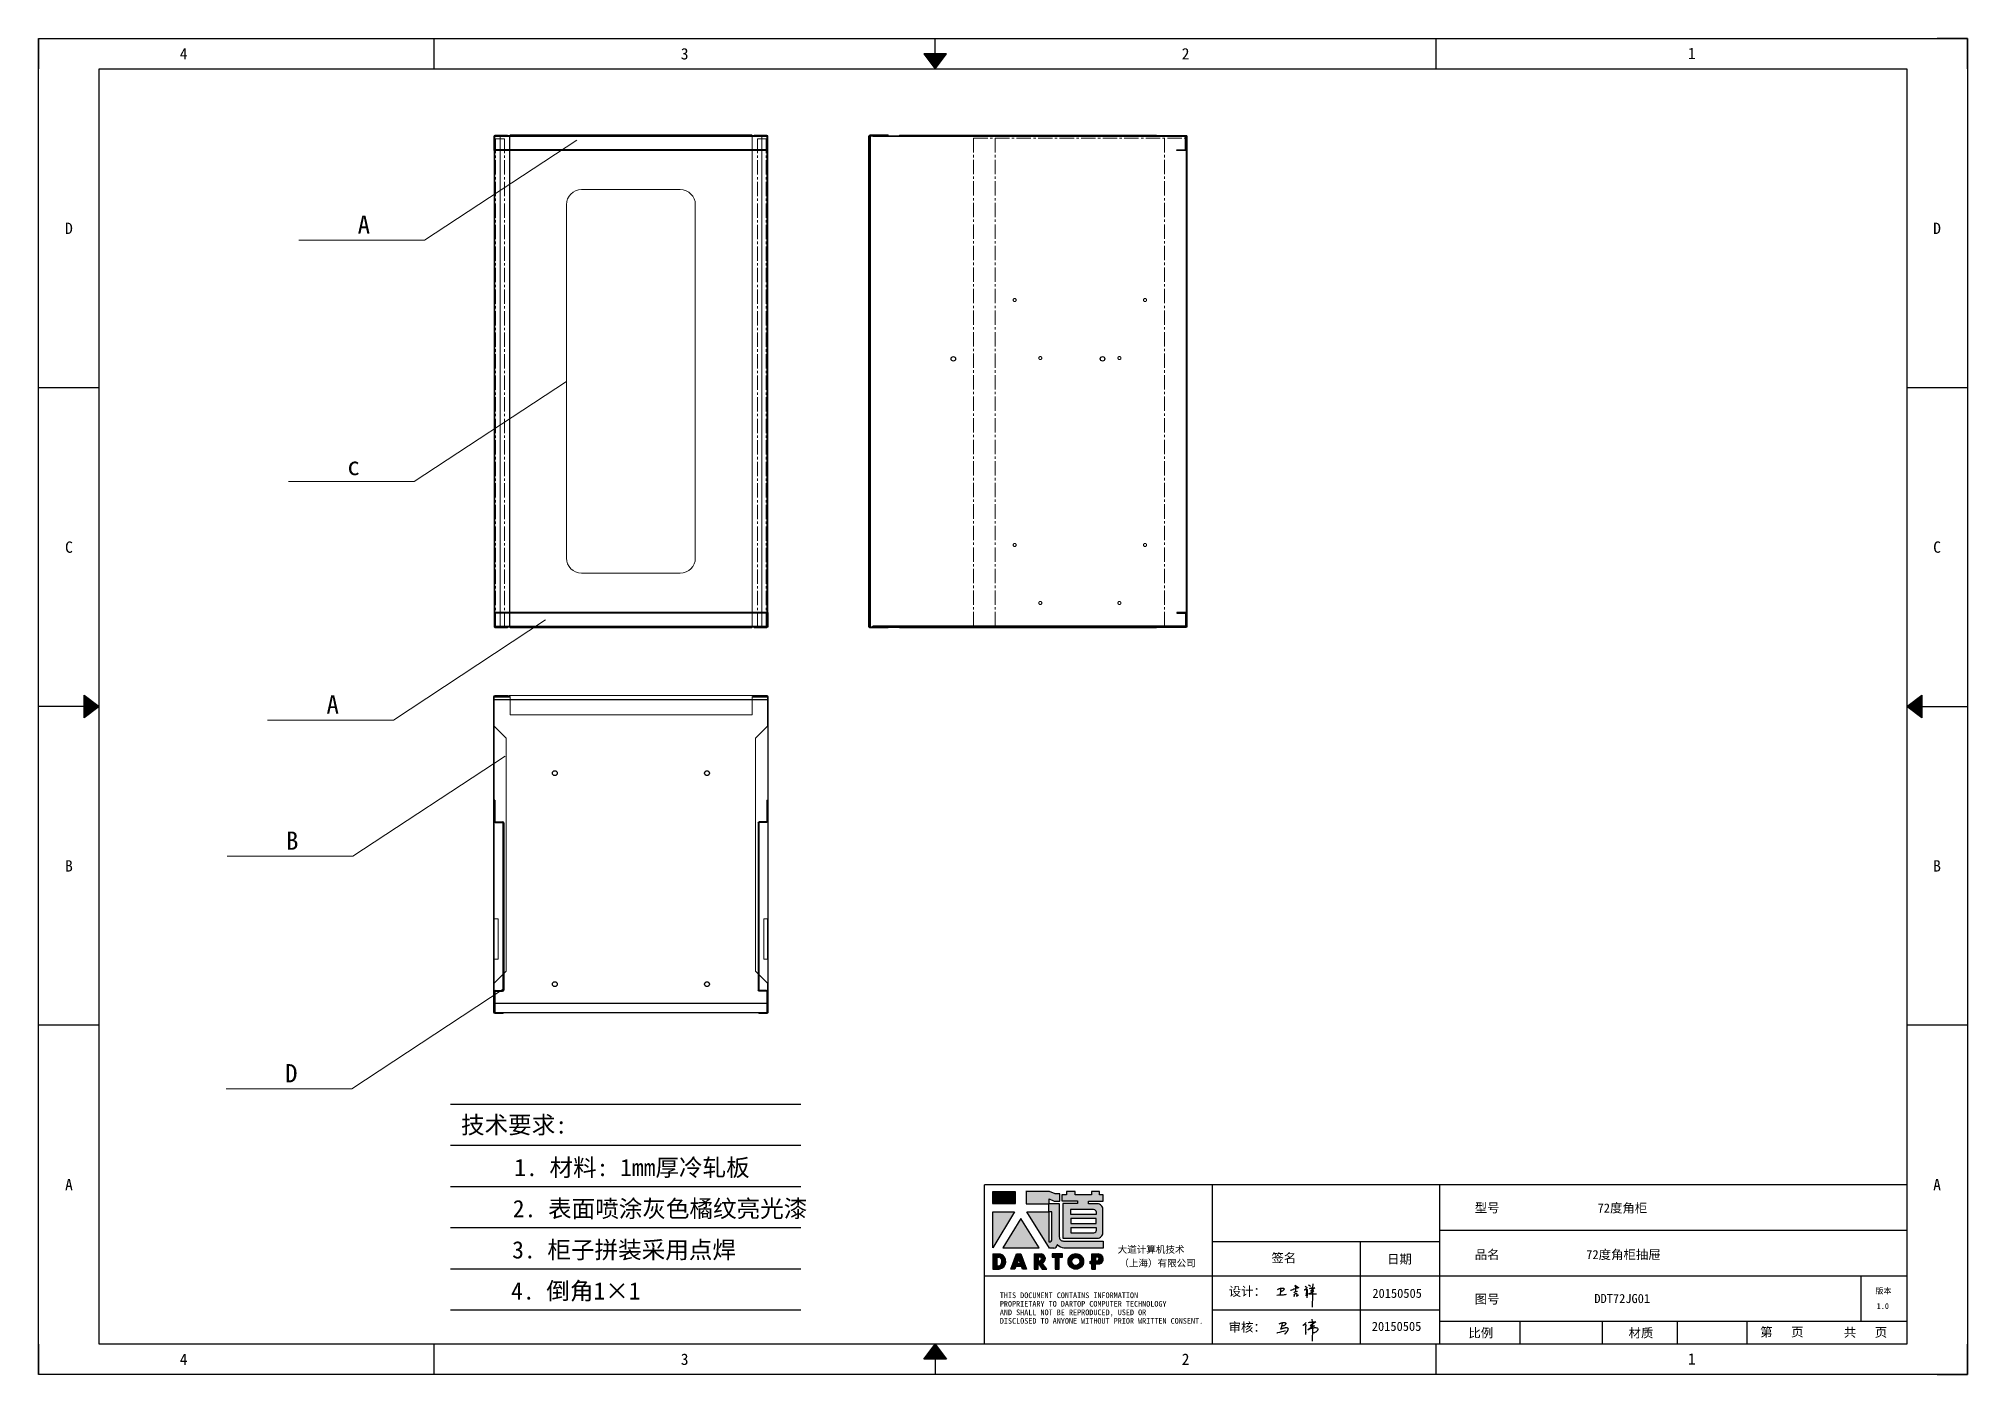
# Model space of a CAD drawing. Header units: millimetres. Extents: x -43476 to -13830, y -16942 to 55335.
# Drawn here: x -42795 to -40236, y 33126 to 34898 of the extents above; entities that cross this region are included whole.
import ezdxf
from ezdxf.enums import TextEntityAlignment as Align

# ---------------------------------------------------------------- set-up
doc = ezdxf.new("R2010")
doc.units = ezdxf.units.MM
doc.linetypes.add('CENTER2', pattern=[28.575, 19.05, -3.175, 3.175, -3.175])
doc.linetypes.add('DOT', pattern=[0.25, 0, -0.25])
for name, color, linetype in [('4', 7, 'Continuous'), ('A-FURN-P-PANEL', 42, 'Continuous'), ('print', 30, 'Continuous')]:
    doc.layers.add(name, color=color, linetype=linetype)
for name, color, linetype, lineweight in [('cen', 1, 'CENTER2', 9), ('dim', 2, 'Continuous', 9), ('WIDE-LINE', 3, 'Continuous', 20)]:
    doc.layers.add(name, color=color, linetype=linetype, lineweight=lineweight)
doc.styles.add('Dartop', font='')
doc.styles.add('HZ', font='')
doc.styles.add('hzHT', font='simhei.ttf')
doc.styles.get('Dartop').set_extended_font_data('FangSong_GB2312')
doc.styles.get('HZ').set_extended_font_data('SimSun')

msp = doc.modelspace()

# ---------------------------------------------------------------- texts
at = {"color": 0}
for s, height, style, p in [('3', 15.108, 'Dartop', (-41937.762, 34878.257)), ('2', 15.108, 'Dartop', (-41273.009, 34878.257)), ('1', 15.108, 'Dartop', (-40601.369, 34878.736)), ('4', 15.108, 'Dartop', (-42602.515, 34878.257)), ('A', 24.173, 'hzHT', (-42363.41, 34651.489)), ('D', 15.108, 'Dartop', (-42754.764, 34646.601)), ('D', 15.108, 'Dartop', (-40275.879, 34646.601)), ('c', 24.173, 'hzHT', (-42376.983, 34331.165)), ('C', 15.108, 'Dartop', (-42754.764, 34223.576)), ('C', 15.108, 'Dartop', (-40275.879, 34223.576)), ('A', 24.173, 'hzHT', (-42404.758, 34014.729)), ('B', 24.173, 'hzHT', (-42458.511, 33834.031)), ('B', 15.108, 'Dartop', (-42754.764, 33800.552)), ('B', 15.108, 'Dartop', (-40275.879, 33800.552)), ('D', 24.173, 'hzHT', (-42459.72, 33525.399)), ('A', 15.108, 'Dartop', (-42754.764, 33377.527)), ('A', 15.108, 'Dartop', (-40275.879, 33377.527)), ('型号', 12.0864, 'hzHT', (-40872.889, 33346.783)), ('72度角柜', 12.0864, 'hzHT', (-40693.346, 33346.578)), ('签名', 12.0864, 'hzHT', (-41142.594, 33280.309)), ('日期', 12.0864, 'hzHT', (-40989.232, 33278.821)), ('品名', 12.0864, 'hzHT', (-40872.889, 33284.737)), ('72度角柜抽屉', 12.0864, 'hzHT', (-40691.966, 33284.737)), ('20150505', 12.0864, 'hzHT', (-40992.334, 33233.382)), ('图号', 12.0864, 'hzHT', (-40872.889, 33225.66)), ('DDT72JG01', 12.0864, 'hzHT', (-40693.656, 33226.448)), ('版本', 7.554, 'hzHT', (-40346.966, 33236.609)), ('1.0', 7.554, 'Dartop', (-40347.874, 33216.42)), ('20150505', 12.0864, 'hzHT', (-40993.054, 33189.527)), ('比例', 12.0864, 'hzHT', (-40881.317, 33180.808)), ('材质', 12.0864, 'hzHT', (-40668.817, 33180.808)), ('第   页', 12.0864, 'hzHT', (-40481.849, 33182.062)), ('共   页', 12.0864, 'hzHT', (-40370.825, 33181.622)), ('4', 15.108, 'Dartop', (-42602.515, 33145.871)), ('3', 15.108, 'Dartop', (-41937.762, 33145.871)), ('2', 15.108, 'Dartop', (-41273.009, 33145.871)), ('1', 15.108, 'Dartop', (-40601.369, 33146.35))]:
    msp.add_text(s, height=height, dxfattribs=dict(at, style=style)).set_placement(p, align=Align.MIDDLE_CENTER)
at = {"style": 'HZ'}
for s, p in [('技术要求:', (-42164.133, 33456.806)), ('1. 材料: 1mm厚冷轧板', (-42007.655, 33400.32)), ('    2. 表面喷涂灰色橘纹亮光漆', (-42001.591, 33345.72)), ('3. 柜子拼装采用点焊', (-42018.14, 33291.12)), ('4. 倒角1×1         ', (-42011.951, 33236.52))]:
    msp.add_text(s, height=22.932, dxfattribs=at).set_placement(p, align=Align.MIDDLE_CENTER)
at = {"color": 0, "style": 'hzHT'}
for s, height, p in [('THIS DOCUMENT CONTAINS INFORMATION', 7.55401, (-41519.523, 33226.976)), ('PROPRIETARY TO DARTOP COMPUTER TECHNOLOGY', 7.55401, (-41519.523, 33215.645)), ('设计：', 12.0864, (-41215.812, 33229.952)), ('AND SHALL NOT BE REPRODUCED, USED OR', 7.55401, (-41519.523, 33204.314)), ('DISCLOSED TO ANYONE WITHOUT PRIOR WRITTEN CONSENT.', 7.55401, (-41519.523, 33192.983)), ('审核：', 12.0864, (-41215.992, 33182.358))]:
    msp.add_text(s, height=height, dxfattribs=at).set_placement(p)
at = {"layer": '4', "color": 0, "style": 'hzHT'}
for s, p in [('大道计算机技术', (-41363.285, 33286.976)), ('（上海）有限公司', (-41361.004, 33268.909))]:
    msp.add_text(s, height=9.0648, dxfattribs=at).set_placement(p)

# ---------------------------------------------------------------- blocks, each defined once
blk = doc.blocks.new('*U5')
at = {"color": 254, "linetype": 'Continuous', "extrusion": (0, 0, -1)}
for points in [[(-17, 0.333), (-16.812, 0.25), (-17, 0.5)], [(-17, 0.333), (-17.188, 0.25), (-16.812, 0.25)], [(-17, 0.333), (-17, 0.5), (-17.188, 0.25)]]:
    blk.add_solid(points, dxfattribs=at)
blk = doc.blocks.new('*U4')
at = {"color": 254, "linetype": 'Continuous', "extrusion": (0, 0, -1)}
for points in [[(-33.167, 11), (-33, 11), (-33.25, 11.188)], [(-33.167, 11), (-33.25, 11.188), (-33.25, 10.812)], [(-33.167, 11), (-33.25, 10.812), (-33, 11)]]:
    blk.add_solid(points, dxfattribs=at)
blk = doc.blocks.new('*U6')
at = {"color": 254, "linetype": 'Continuous'}
for points in [[(17, 21.667), (17.188, 21.75), (16.812, 21.75)], [(17, 21.667), (16.812, 21.75), (17, 21.5)], [(17, 21.667), (17, 21.5), (17.188, 21.75)]]:
    blk.add_solid(points, dxfattribs=at)
blk = doc.blocks.new('*U3')
at = {"color": 254, "linetype": 'Continuous', "extrusion": (0, 0, -1)}
for points in [[(-0.833, 11), (-0.75, 10.812), (-0.75, 11.188)], [(-0.833, 11), (-0.75, 11.188), (-1, 11)], [(-0.833, 11), (-1, 11), (-0.75, 10.812)]]:
    blk.add_solid(points, dxfattribs=at)
blk = doc.blocks.new('dadao')
for p, q in [((48, 19.2), (44.9, 10.4)), ((44.9, 10.4), (51.2, 10.4)), ((51.2, 10.4), (48, 19.2))]:
    blk.add_line(p, q)
for points in [[(41.8, 121.6), (41.8, 143.7), (-0.4, 143.7), (-0.4, 121.6), (41.8, 121.6)], [(104.8, 122), (104.8, 130.3), (114.1, 126.3), (124.2, 126.3), (124.2, 139.6), (115.9, 139.6), (105.1, 143.9), (61.5, 143.9)], [(61.7, 144), (61.7, 121.3), (103.9, 121.3)], [(113.4, 38.7), (105.1, 38.7), (63, 106.5), (103.9, 106.5), (103.9, 120.9), (103.9, 121.3)], [(109.7, 53.6), (109.7, 106.2), (104.3, 106.2), (104.3, 50.4), (106.6, 50.4)], [(144.6, 94.4), (144.6, 84.8), (192, 84.8), (192, 94.1), (144.9, 94.1)], [(120.2, 45), (119.5, 45), (119.5, 44.6)], [(0, 28), (0, 0), (11.8, 0)], [(0.1, 28), (14, 28)], [(7.1, 21.8), (7.1, 6.1), (12, 6.1)], [(7.1, 21.8), (11.4, 21.8)], [(76.8, 28.2), (76.8, 0), (84.1, 0), (84.1, 11.1), (91.6, -0.1), (100.3, -0.1), (91.7, 11.1)], [(76.8, 28.2), (90.6, 28.2)], [(84, 22.7), (84, 15.3), (87.2, 15.3)], [(84, 22.7), (87.3, 22.7)], [(183.7, 0), (183.7, 9.6), (180.6, 9.6), (180.6, 14.9), (183.8, 14.9), (183.8, 28.1), (196.1, 28.1), (196.5, 28.1)], [(183.7, 0), (190.9, 0), (190.9, 9.6), (198.8, 9.6)], [(194.9, 22.3), (190.8, 22.3), (190.8, 15), (194.4, 15)]]:
    blk.add_lwpolyline(points)
blk.add_lwpolyline([(137.1, 144.2), (137.1, 137.9), (128.3, 137.9), (128.3, 126.5), (157.3, 126.5), (157.3, 121.5), (130.3, 121.5), (130.3, 57.5), (194.4, 57.5, 0.414214), (204.4, 67.5), (204.4, 111.3, 0.414214), (194.4, 121.3), (177.5, 121.3), (177.5, 126.3), (204.7, 126.3), (204.7, 137.7), (198.2, 137.7), (198.2, 143.9), (183.3, 143.9), (183.3, 138), (153, 138), (153, 144.2), (137.1, 144.2)], format="xyb", close=True)
for points in [[(104.8, 122), (123.4, 122), (123.4, 60, 0.414214), (131.4, 52), (204.8, 52), (204.8, 39.1), (131.7, 39.1)], [(144.3, 110.8), (144.3, 101.8), (192.3, 101.8), (192.3, 105.5, 0.414214), (187.3, 110.5), (144.3, 110.5)], [(144.6, 77), (144.6, 67.5), (187.6, 67.5, 0.414214), (192.6, 72.5), (192.6, 76.4), (144.6, 76.4)]]:
    blk.add_lwpolyline(points, format="xyb")
for points in [[(-0.3, 106.2), (40.4, 106.2), (-0.3, 39.7), (-0.3, 106.2)], [(51.7, 94.1), (18.4, 39.3), (86.2, 39.3)], [(43.8, 28.2), (51.8, 28.2), (62.6, -0.1), (55, -0.1), (53.2, 5), (42.9, 5), (41.1, 0), (33.6, 0)], [(110, 28.1), (110, 21.9), (116, 21.9), (116, -0.1), (123.2, -0.1), (123.2, 22), (129.2, 22), (129.2, 28.1), (110, 28.1)]]:
    blk.add_lwpolyline(points, close=True)
for radius in [14.5, 7.44]:
    blk.add_circle((154.2, 14.2), radius)
for centre, radius, start, end in [((99.2, 60.7), 12.6, 305.6399, 325.969), ((111.6, 46.7), 8.19, 282.9811, 347.6627), ((136, 61.7), 22.9, 226.7358, 259.3209), ((8.5, 13.9), 8.49, 294.2143, 69.7177), ((9.6, 14.2), 14.4, 278.6604, 72.3203), ((86.4, 19), 3.8, 282.527, 76.7196), ((88.6, 19.4), 8.95, 290.6073, 77.2124), ((193.7, 18.7), 3.8, 280.9891, 72.5513), ((195.7, 18.6), 9.51, 288.8959, 85.2442)]:
    blk.add_arc(centre, radius, start, end)
blk = doc.blocks.new('h')
for p, q in [((20768.1, -2360.9), (20773, -2359.1)), ((20769.5, -2366.9), (20769.8, -2370.6)), ((20769.8, -2370.6), (20770.9, -2378)), ((20770.9, -2378), (20771.5, -2370.6)), ((20772.4, -2369.3), (20774.9, -2367.8)), ((20773, -2359.1), (20784.1, -2355.2)), ((20773.3, -2331.8), (20775.3, -2338.7)), ((20789.1, -2340.9), (20773.5, -2331.9)), ((20775.3, -2338.7), (20775.6, -2351.2)), ((20775.6, -2351.2), (20775.5, -2357.3)), ((20782.2, -2369.2), (20780, -2377.1)), ((20780, -2377.1), (20788.3, -2371.3)), ((20780.1, -2366.4), (20780.8, -2366.4)), ((20781.9, -2367.4), (20782.2, -2369.2)), ((20845.7, -2343.5), (20848.4, -2353)), ((20848.9, -2370.3), (20847.9, -2424)), ((20848.4, -2353), (20848.9, -2370.3))]:
    blk.add_line(p, q)
for points in [[(20696.6, -2372.4, 0.002073), (20710.6, -2371.9, 0.016137), (20719.6, -2371.3, 0.008314), (20736.9, -2369.3)], [(20699.1, -2348.2, -0.029745), (20704.6, -2345.4, -0.046842), (20708.4, -2344.2, -0.00919), (20714.3, -2343, -0.018517), (20717.2, -2342.5, -0.037841), (20720.3, -2342.4, -0.039541), (20723.2, -2342.8, -0.149785), (20726, -2344.3, -0.204935), (20726.9, -2346.6, -0.074872), (20726.5, -2348.3, -0.061615), (20725.6, -2350.3, -0.034204), (20723.8, -2352.6, -0.045776), (20722.3, -2354.1, -0.054985), (20720.4, -2355.3, -0.036348), (20717.3, -2356.5, -0.067752), (20715.7, -2356.8, -0.043553), (20713.2, -2356.7)], [(20755, -2351.9, -0.024077), (20759.9, -2350.1, -0.013147), (20768.7, -2346.5, -0.00522), (20775.4, -2344.1, -0.018517), (20777.3, -2343.4, -0.008274), (20786.3, -2341, -0.039541), (20788.3, -2340.8, -0.079216), (20789.4, -2341, -0.204935)], [(20813.5, -2350.1, 0.007348), (20815.9, -2348.7, 0.008421), (20818, -2347.3, 0.009459), (20819.7, -2346.2, -0.016325), (20820.7, -2345.5, -0.173771), (20821.8, -2345.3, -0.085159), (20823.9, -2346, -0.125883), (20826, -2347.9, -0.160659), (20826.6, -2350.1, -0.010447), (20826.5, -2352.3, -0.008247), (20826.2, -2355.1, -0.002698), (20825.3, -2374, 0.001562), (20823.9, -2383.7, 0.016137)], [(20816.8, -2335, -0.053561), (20819.6, -2336.1, -0.075272), (20821.3, -2337.3, -0.005295), (20822.5, -2338.5, -0.009337), (20823.1, -2339.1, -0.026146), (20823.7, -2339.8, -0.016644), (20824.5, -2340.9)], [(20832.1, -2329.2, -0.053561), (20834.9, -2330.3, -0.075272), (20836.7, -2331.5, -0.005295), (20837.8, -2332.6, -0.009337), (20838.5, -2333.3, -0.026146), (20839, -2334, -0.016644), (20839.8, -2335.1)], [(20836, -2343.7, -0.02797), (20842.1, -2342.6, -0.048868), (20845.6, -2342.2, -0.00919), (20851.1, -2341.4, -0.018517), (20853.9, -2341.1, -0.037841), (20856.7, -2341.2, -0.039541), (20859.4, -2341.6, -0.018282), (20840.6, -2354.7, -0.000937)], [(20847.6, -2340.2, 0.021784), (20849.6, -2335.9, 0.028296), (20850.8, -2332.4, 0.008136), (20851.9, -2328.2, 0.028913), (20852.2, -2327, 0.08193), (20852.1, -2325.9, 0.075058), (20851.7, -2324.7, 0.275043)]]:
    blk.add_lwpolyline(points, format="xyb")
for points in [[(20711.3, -2343.5), (20711.3, -2343.5), (20711.5, -2355.8), (20710.7, -2368), (20710.6, -2371.9)], [(20821.5, -2350.6), (20822.4, -2359.2), (20822.2, -2364.9), (20821.7, -2369), (20821.3, -2376.3), (20823.6, -2368.5), (20827.2, -2366.3), (20829.5, -2366.3)], [(20840.6, -2354.7), (20850, -2354.7), (20855, -2354.3), (20845.9, -2361.1), (20840.5, -2364), (20833, -2367.5), (20863.2, -2367.4), (20865.9, -2367.3)]]:
    blk.add_lwpolyline(points)
for centre, radius, start, end in [((20773.7, -2371.2), 2.3, 121.9907, 163.60158), ((20787.5, -2406), 40.3, 100.61827, 108.24823), ((20780.8, -2367.6), 1.15, 9.4675, 90)]:
    blk.add_arc(centre, radius, start, end)
blk = doc.blocks.new('CT0101')
for p, q in [((-3960.1, 36841.1), (-3597.1, 36841.1)), ((-3960.1, 36425.1), (-3960.1, 36841.1)), ((-3597.1, 36841.1), (-3597.1, 36425.1)), ((-3597.1, 36437.8), (-3960.1, 36437.8)), ((-3597.1, 36425.1), (-3960.1, 36425.1))]:
    blk.add_line(p, q)
for centre in [(-3879.6, 36743.2), (-3677.6, 36743.2), (-3879.6, 36463.2), (-3677.6, 36463.2)]:
    blk.add_circle(centre, 3.25)
blk = doc.blocks.new('CT0303')
for p, q in [((-1049.6, 36311.4), (-1049.6, 36335.3)), ((-396.1, 36335.8), (-1049.1, 36335.8)), ((-396.6, 36336.8), (-1048.6, 36336.8)), ((-1048.6, 36336.8), (-1048.6, 36335.8)), ((-1048.6, 36311.4), (-1048.6, 36335.8)), ((-395.6, 36334.8), (-1048.6, 36334.8)), ((-396.6, 36336.8), (-396.6, 36335.8)), ((-396.6, 36335.8), (-396.6, 36311.4)), ((-395.6, 36335.3), (-395.6, 36311.4)), ((-1048.6, 36311.4), (-1049.6, 36311.4)), ((-395.6, 36311.4), (-396.6, 36311.4))]:
    blk.add_line(p, q)
for centre, start, end in [((-1049.1, 36335.3), 90, 180), ((-396.1, 36335.3), 0, 90)]:
    blk.add_arc(centre, 0.5, start, end)
blk = doc.blocks.new('CT0102')
for p, q in [((-3432, 36841.1), (-3432, 36425.1)), ((-3432, 36841.1), (-3431, 36841.1)), ((-3431, 36426.1), (-3431, 36841.1)), ((-3432, 36425.1), (-3412.5, 36425.1)), ((-3413.5, 36426.1), (-3431, 36426.1)), ((-3412.5, 36437.8), (-3413.5, 36437.8)), ((-3413.5, 36437.8), (-3413.5, 36426.1)), ((-3412.5, 36425.1), (-3412.5, 36437.8))]:
    blk.add_line(p, q)
blk = doc.blocks.new('CT0401')
for p, q in [((432.2, 36689.3), (1080.2, 36689.3)), ((432.2, 36407.1), (432.2, 36689.3)), ((1080.2, 36689.3), (1080.2, 36407.1)), ((432.2, 36660.7), (1080.2, 36660.7)), ((433.2, 36660.7), (432.2, 36660.7)), ((1080.2, 36660.7), (1079.2, 36660.7)), ((1079.2, 36660.7), (1080.2, 36660.7)), ((433.2, 36435.7), (432.2, 36435.7)), ((432.2, 36435.7), (1080.2, 36435.7)), ((1080.2, 36435.7), (1079.2, 36435.7)), ((1079.2, 36435.7), (1080.2, 36435.7)), ((1080.2, 36407.1), (432.2, 36407.1))]:
    blk.add_line(p, q)
for centre in [(540.2, 36634.7), (865.2, 36634.7), (463.2, 36600.7), (788.2, 36600.7), (463.2, 36495.7), (788.2, 36495.7), (540.2, 36461.7), (865.2, 36461.7)]:
    blk.add_circle(centre, 2)
blk = doc.blocks.new('CT0301')
for p, q in [((-1049.6, 36436.2), (-1049.6, 36757)), ((-1048.6, 36757), (-1049.6, 36757)), ((-1048.6, 36778.1), (-396.6, 36778.1)), ((-1048.6, 36757), (-1048.6, 36778.1)), ((-1048.6, 36757.5), (-396.6, 36757.5)), ((-1048.6, 36757.5), (-1048.6, 36757.5)), ((-1048.6, 36436.2), (-1048.6, 36757)), ((-396.6, 36757.5), (-397.6, 36757.5)), ((-396.6, 36778.1), (-396.6, 36757)), ((-396.6, 36757), (-396.6, 36436.2)), ((-395.6, 36757), (-396.6, 36757)), ((-395.6, 36757), (-395.6, 36436.2)), ((-957.1, 36682.1), (-488.1, 36682.1)), ((-977.1, 36531.1), (-977.1, 36662.1)), ((-468.1, 36662.1), (-468.1, 36531.1)), ((-488.1, 36511.1), (-957.1, 36511.1)), ((-1048.6, 36436.2), (-1049.6, 36436.2)), ((-1048.6, 36415.1), (-1048.6, 36436.2)), ((-1047.6, 36435.7), (-1048.6, 36435.7)), ((-1048.6, 36435.7), (-396.6, 36435.7)), ((-396.6, 36435.7), (-397.6, 36435.7)), ((-396.6, 36436.2), (-396.6, 36415.1)), ((-395.6, 36436.2), (-396.6, 36436.2)), ((-396.6, 36415.1), (-1048.6, 36415.1))]:
    blk.add_line(p, q)
for centre, start, end in [((-957.1, 36662.1), 90, 180), ((-488.1, 36662.1), 0, 90), ((-957.1, 36531.1), 180, 270), ((-488.1, 36531.1), 270, 0)]:
    blk.add_arc(centre, 20, start, end)
blk = doc.blocks.new('CT0103')
for p, q in [((-3597.1, 36363.2), (-3960.1, 36363.2)), ((-3960.1, 36343.7), (-3960.1, 36363.2)), ((-3597.1, 36362.2), (-3960.1, 36362.2)), ((-3597.1, 36344.7), (-3960.1, 36344.7)), ((-3597.1, 36343.7), (-3597.1, 36363.2)), ((-3597.1, 36343.7), (-3960.1, 36343.7))]:
    blk.add_line(p, q)
blk = doc.blocks.new('CT0203')
for p, q in [((-2526.5, 36332), (-2526.5, 36348.3)), ((-2526.5, 36348.3), (-2525.5, 36348.3)), ((-1873.5, 36351.1), (-2525.5, 36351.1)), ((-2525.5, 36331.5), (-2525.5, 36351.1)), ((-1873.5, 36331.5), (-1873.5, 36351.1)), ((-1872.5, 36348.3), (-1873.5, 36348.3)), ((-1872.5, 36332), (-1872.5, 36348.3)), ((-2525.5, 36331.5), (-2526, 36331.5)), ((-1873.5, 36338.4), (-2525.5, 36338.4)), ((-1873.5, 36331.5), (-2525.5, 36331.5)), ((-1873.5, 36331.5), (-1873, 36331.5))]:
    blk.add_line(p, q)
for centre, start, end in [((-2526, 36332), 180, 270), ((-1873, 36332), 270, 0)]:
    blk.add_arc(centre, 0.5, start, end)
blk = doc.blocks.new('CT0403')
for p, q in [((1080.2, 36334), (432.2, 36334)), ((432.2, 36321.3), (432.2, 36334)), ((1080.2, 36333), (432.2, 36333)), ((1080.2, 36321.3), (432.2, 36321.3)), ((1080.2, 36321.3), (1080.2, 36334))]:
    blk.add_line(p, q)
blk = doc.blocks.new('CT0302')
for p, q in [((-298.2, 36757.5), (-298.2, 36758)), ((-298.2, 36757.5), (-298.2, 36435.2)), ((-297.7, 36758.5), (-297.7, 36758.5)), ((-297.2, 36778.1), (-296.2, 36778.1)), ((-297.2, 36759), (-297.2, 36778.1)), ((-297.2, 36757), (-272.8, 36757)), ((-296.7, 36757.5), (-296.7, 36757.5)), ((-296.2, 36758), (-296.2, 36778.1)), ((-272.8, 36757), (-272.8, 36436.2)), ((-297.7, 36434.7), (-297.7, 36434.7)), ((-297.2, 36436.2), (-272.8, 36436.2)), ((-297.2, 36415.1), (-297.2, 36434.2)), ((-297.2, 36434.2), (-297.2, 36415.1)), ((-296.7, 36435.7), (-296.7, 36435.7)), ((-296.2, 36435.2), (-296.2, 36415.1)), ((-297.2, 36415.1), (-296.2, 36415.1))]:
    blk.add_line(p, q)
for centre, start, end in [((-297.7, 36758), 90, 180), ((-297.7, 36759), 270, 0), ((-296.7, 36757), 90, 180), ((-296.7, 36758), 270, 0), ((-297.7, 36435.2), 180, 270), ((-297.7, 36434.2), 0, 90), ((-296.7, 36436.2), 180, 270), ((-296.7, 36435.2), 0, 90)]:
    blk.add_arc(centre, 0.5, start, end)
blk = doc.blocks.new('CT0202')
for p, q in [((-1775.1, 36845.6), (-1775.1, 36426.6)), ((-1774.1, 36806.6), (-1774.1, 36845.6)), ((-1773.6, 36847.1), (-1762.4, 36847.1)), ((-1762.4, 36846.1), (-1773.6, 36846.1)), ((-1762.4, 36847.1), (-1762.4, 36846.1)), ((-1758.3, 36790.8), (-1774.1, 36806.6)), ((-1758.3, 36790.8), (-1758.3, 36481.4)), ((-1769.1, 36774.8), (-1775.1, 36774.8)), ((-1774.1, 36774.8), (-1774.1, 36721.5)), ((-1769.1, 36774.8), (-1769.1, 36721.5)), ((-1769.1, 36721.5), (-1775.1, 36721.5)), ((-1758.3, 36481.4), (-1774.1, 36465.6)), ((-1774.1, 36426.6), (-1774.1, 36465.6)), ((-1755.5, 36426.1), (-1773.6, 36426.1)), ((-1773.6, 36425.1), (-1755.5, 36425.1)), ((-1755.5, 36425.1), (-1755.5, 36426.1))]:
    blk.add_line(p, q)
for centre, radius, start, end in [((-1773.6, 36845.6), 1.5, 90, 180), ((-1773.6, 36845.6), 0.5, 90, 180), ((-1773.6, 36426.6), 1.5, 180, 270), ((-1773.6, 36426.6), 0.5, 180, 270)]:
    blk.add_arc(centre, radius, start, end)
blk = doc.blocks.new('CT0402')
for p, q in [((1145, 36689.3), (1145, 36661.2)), ((1146, 36689.3), (1145, 36689.3)), ((1146, 36689.3), (1146, 36661.2)), ((1146.5, 36660.7), (1156.2, 36660.7)), ((1146.5, 36659.7), (1156.2, 36659.7)), ((1156.7, 36659.2), (1156.7, 36437.2)), ((1157.7, 36659.2), (1157.7, 36437.2)), ((1145, 36435.2), (1145, 36407.1)), ((1146, 36435.2), (1146, 36407.1)), ((1146.5, 36436.7), (1156.2, 36436.7)), ((1146.5, 36435.7), (1156.2, 36435.7)), ((1146, 36407.1), (1145, 36407.1))]:
    blk.add_line(p, q)
for centre, radius, start, end in [((1146.5, 36661.2), 1.5, 180, 270), ((1146.5, 36661.2), 0.5, 180, 270), ((1156.2, 36659.2), 1.5, 0, 90), ((1156.2, 36659.2), 0.5, 0, 90), ((1146.5, 36435.2), 1.5, 90, 180), ((1146.5, 36435.2), 0.5, 90, 180), ((1156.2, 36437.2), 1.5, 270, 0), ((1156.2, 36437.2), 0.5, 270, 0)]:
    blk.add_arc(centre, radius, start, end)

# ---------------------------------------------------------------- hatches: boundary and pattern name
for points in [[(-41498.955, 33368.171), (-41529.09, 33368.171), (-41529.09, 33352.426), (-41498.955, 33352.426)], [(-41499.925, 33341.411), (-41529.009, 33341.411), (-41529.009, 33293.924)], [(-41491.863, 33332.793), (-41515.638, 33293.608), (-41467.226, 33293.608)], [(-41436.487, 33285.59), (-41450.245, 33285.59), (-41450.245, 33281.226), (-41445.953, 33281.226), (-41445.953, 33265.496), (-41440.813, 33265.496), (-41440.813, 33281.236), (-41436.487, 33281.236)]]:
    msp.add_hatch(color=0).paths.add_polyline_path(points)
h = msp.add_hatch(color=0)
h.paths.add_polyline_path([(-41453.921, 33358.602), (-41447.27, 33355.729), (-41440.08, 33355.729), (-41440.08, 33365.246), (-41446.012, 33365.246), (-41453.741, 33368.298), (-41484.716, 33368.298), (-41484.716, 33352.203), (-41454.578, 33352.203), (-41454.578, 33351.878), (-41454.578, 33341.591), (-41483.803, 33341.591), (-41453.744, 33293.215), (-41447.791, 33293.215, 0.27937482), (-41443.446, 33297.44), (-41443.446, 33297.663), (-41442.921, 33297.663, 0.14314537), (-41434.726, 33293.493), (-41382.492, 33293.493), (-41382.492, 33302.668), (-41434.949, 33302.668, -0.41421356), (-41440.662, 33308.381), (-41440.662, 33352.712), (-41453.921, 33352.712)])
h.paths.add_polyline_path([(-41454.275, 33341.385), (-41450.445, 33341.385), (-41450.445, 33303.838, -0.08893574), (-41452.664, 33301.556), (-41454.288, 33301.556)], flags=16)
h = msp.add_hatch(color=0)
h.paths.add_polyline_path([(-41382.582, 33363.913), (-41387.23, 33363.913), (-41387.23, 33368.335), (-41397.852, 33368.335), (-41397.852, 33364.134), (-41419.54, 33364.134), (-41419.54, 33368.555), (-41430.898, 33368.555), (-41430.898, 33364.053), (-41437.175, 33364.053), (-41437.175, 33355.902), (-41416.463, 33355.902), (-41416.463, 33352.297), (-41435.763, 33352.297), (-41435.763, 33306.658), (-41389.946, 33306.658, 0.41421356), (-41382.804, 33313.8), (-41382.804, 33345.055, 0.41421356), (-41389.946, 33352.197), (-41402.057, 33352.197), (-41402.057, 33355.734), (-41382.582, 33355.734)])
h.paths.add_polyline_path([(-41395.006, 33344.46, -0.41421356), (-41391.435, 33340.889), (-41391.435, 33338.27), (-41425.737, 33338.27), (-41425.737, 33344.46)], flags=16)
h.paths.add_polyline_path([(-41391.656, 33332.743), (-41391.656, 33326.111), (-41425.515, 33326.111), (-41425.515, 33332.743)], flags=16)
h.paths.add_polyline_path([(-41391.214, 33320.143), (-41391.214, 33317.303, -0.41421356), (-41394.785, 33313.732), (-41425.515, 33313.732), (-41425.515, 33320.143)], flags=16)
h = msp.add_hatch(color=0)
h.paths.add_polyline_path([(-41518.818, 33285.519), (-41528.795, 33285.519), (-41528.795, 33265.556), (-41520.392, 33265.556, 0.79301591)])
h.paths.add_polyline_path([(-41520.244, 33269.928), (-41523.733, 33269.928), (-41523.733, 33281.147), (-41520.629, 33281.147, -0.67136089)], flags=16)
h = msp.add_hatch(color=0)
h.paths.add_polyline_path([(-41491.788, 33285.683), (-41497.482, 33285.683), (-41504.805, 33265.535), (-41499.411, 33265.535), (-41498.142, 33269.105), (-41490.835, 33269.105), (-41489.538, 33265.491), (-41484.101, 33265.491)])
h.paths.add_polyline_path([(-41492.231, 33272.954), (-41496.759, 33272.954), (-41494.536, 33279.285)], flags=16)
h = msp.add_hatch(color=0)
h.paths.add_polyline_path([(-41464.11, 33285.669), (-41473.923, 33285.669), (-41473.923, 33265.523), (-41468.738, 33265.523), (-41468.738, 33273.51), (-41463.407, 33265.451), (-41457.141, 33265.451), (-41463.276, 33273.459, 0.74405494)])
h.paths.add_polyline_path([(-41468.785, 33276.492), (-41468.785, 33281.782), (-41466.467, 33281.782, -0.79680897), (-41466.502, 33276.492)], flags=16)
h = msp.add_hatch(color=0)
h.paths.add_polyline_path([(-41429.008, 33275.669, 1), (-41408.321, 33275.669, 1)])
h.paths.add_polyline_path([(-41413.351, 33275.669, -1), (-41423.978, 33275.669, -1)], flags=16)
h = msp.add_hatch(color=0)
h.paths.add_polyline_path([(-41388.48, 33285.621), (-41388.777, 33285.621), (-41397.525, 33285.621), (-41397.525, 33276.219), (-41399.847, 33276.219), (-41399.847, 33272.403), (-41397.563, 33272.403), (-41397.563, 33265.559), (-41392.456, 33265.559), (-41392.456, 33272.43), (-41386.844, 33272.43, 0.81230381)])
h.paths.add_polyline_path([(-41392.531, 33276.245), (-41392.531, 33281.504), (-41389.625, 33281.504, -0.77821343), (-41389.922, 33276.245)], flags=16)

# ---------------------------------------------------------------- linework, layer by layer
at = {"color": 0, "linetype": 'DOT'}
for p, q in [((-42795.052, 34898.401), (-40275.879, 34898.401)), ((-42795.052, 33166.015), (-42795.052, 34858.113)), ((-40235.591, 34858.113), (-40235.591, 33166.015)), ((-40275.879, 33125.727), (-42795.052, 33125.727))]:
    msp.add_line(p, q, dxfattribs=at)
at = {"color": 0}
for p, q in [((-42795.052, 34898.401), (-42795.052, 34858.113)), ((-42270.138, 34858.113), (-42270.138, 34898.401)), ((-41605.385, 34878.257), (-41605.385, 34898.401)), ((-40940.632, 34858.113), (-40940.632, 34898.401)), ((-40235.591, 34898.401), (-40275.879, 34898.401)), ((-40235.591, 34858.113), (-40235.591, 34898.401)), ((-42714.476, 33166.015), (-42714.476, 34858.113)), ((-42714.476, 34858.113), (-40316.168, 34858.113)), ((-40316.168, 34858.113), (-40316.168, 33166.015)), ((-42714.476, 34435.088), (-42795.052, 34435.088)), ((-40235.591, 34435.088), (-40316.168, 34435.088)), ((-42734.62, 34012.064), (-42795.052, 34012.064)), ((-40296.023, 34012.064), (-40235.591, 34012.064)), ((-42714.476, 33589.039), (-42795.052, 33589.039)), ((-40235.591, 33589.039), (-40316.168, 33589.039)), ((-40316.168, 33377.527), (-41539.917, 33377.527)), ((-41539.917, 33166.015), (-41539.917, 33377.527)), ((-41237.757, 33377.527), (-41237.757, 33166.015)), ((-40935.596, 33166.015), (-40935.596, 33377.527)), ((-41237.757, 33301.987), (-40935.596, 33301.987)), ((-41041.352, 33301.987), (-41041.352, 33166.015)), ((-40935.596, 33317.095), (-40316.168, 33317.095)), ((-41539.917, 33256.663), (-41237.757, 33256.663)), ((-41237.757, 33256.663), (-40316.168, 33256.663)), ((-40376.6, 33196.231), (-40376.6, 33256.663)), ((-41237.757, 33211.339), (-40935.596, 33211.339)), ((-40935.596, 33196.231), (-40316.168, 33196.231)), ((-40829.289, 33166.015), (-40829.289, 33196.231)), ((-40719.732, 33166.015), (-40719.732, 33196.231)), ((-40620.135, 33166.015), (-40620.135, 33196.231)), ((-40527.68, 33166.015), (-40527.68, 33196.231)), ((-42795.052, 33166.015), (-42795.052, 33125.727)), ((-40316.168, 33166.015), (-42714.476, 33166.015)), ((-42270.138, 33125.727), (-42270.138, 33166.015)), ((-41605.385, 33145.871), (-41605.385, 33125.727)), ((-40940.632, 33125.727), (-40940.632, 33166.015)), ((-40235.591, 33125.727), (-40235.591, 33166.015)), ((-40275.879, 33125.727), (-40235.591, 33125.727))]:
    msp.add_line(p, q, dxfattribs=at)
for p, q in [((-41693.206, 34117.444), (-41693.206, 34769.444)), ((-41693.206, 34769.444), (-41652.706, 34769.444)), ((-41692.206, 34117.444), (-41692.206, 34769.444)), ((-41652.706, 34770.444), (-41311.706, 34770.444)), ((-41652.706, 34770.444), (-41652.706, 34769.444)), ((-41652.706, 34769.444), (-41311.706, 34769.444)), ((-41636.906, 34770.444), (-41636.906, 34769.444)), ((-41327.506, 34770.444), (-41327.506, 34769.444)), ((-41311.706, 34770.444), (-41311.706, 34769.444)), ((-41271.206, 34769.444), (-41311.706, 34769.444)), ((-41272.206, 34769.444), (-41271.206, 34769.444)), ((-41272.206, 34769.444), (-41272.206, 34117.444)), ((-41271.206, 34769.444), (-41271.206, 34117.444)), ((-41652.706, 34117.444), (-41693.206, 34117.444)), ((-41311.706, 34117.444), (-41652.706, 34117.444)), ((-41652.706, 34117.444), (-41652.706, 34116.444)), ((-41311.706, 34116.444), (-41652.706, 34116.444)), ((-41636.906, 34117.444), (-41636.906, 34116.444)), ((-41327.506, 34117.444), (-41327.506, 34116.444)), ((-41311.706, 34117.444), (-41311.706, 34116.444)), ((-41272.206, 34117.444), (-41311.706, 34117.444)), ((-41271.206, 34117.444), (-41272.206, 34117.444)), ((-41105.719, 33199.185), (-41104.852, 33191.943)), ((-41107.992, 33186.681), (-41110.961, 33185.074)), ((-41105.855, 33187.822), (-41107.992, 33186.681)), ((-41107.87, 33190.225), (-41104.094, 33190.225)), ((-41102.081, 33190.408), (-41105.855, 33187.822)), ((-41104.711, 33186.596), (-41105.032, 33169.957)), ((-41104.852, 33191.943), (-41104.711, 33186.596)), ((-41104.094, 33190.225), (-41102.081, 33190.408))]:
    msp.add_line(p, q)
for points in [[(-41605.385, 34858.113), (-41590.277, 34878.257), (-41620.493, 34878.257), (-41605.385, 34858.113)], [(-42714.476, 34012.064), (-42734.62, 33996.956), (-42734.62, 34027.172), (-42714.476, 34012.064)], [(-40316.168, 34012.064), (-40296.023, 34027.172), (-40296.023, 33996.956), (-40316.168, 34012.064)], [(-41605.385, 33166.015), (-41590.277, 33145.871), (-41620.493, 33145.871), (-41605.385, 33166.015)]]:
    msp.add_lwpolyline(points, close=True, dxfattribs=at)
for points in [[(-41148.694, 33192.837, -0.02974503), (-41146.967, 33193.703, -0.04684215), (-41145.797, 33194.079, -0.00919025), (-41143.972, 33194.448, -0.01851715), (-41143.057, 33194.58, -0.03784064), (-41142.113, 33194.61, -0.03954126), (-41141.216, 33194.499, -0.14978519), (-41140.34, 33194.02, -0.20493524), (-41140.071, 33193.327, -0.07487171), (-41140.174, 33192.779, -0.06161465), (-41140.471, 33192.173, -0.0342039), (-41141.012, 33191.46, -0.04577587), (-41141.496, 33190.998, -0.05498501), (-41142.081, 33190.63, -0.03634791), (-41143.05, 33190.245, -0.06775206), (-41143.535, 33190.161, -0.04355337), (-41144.298, 33190.2)], [(-41110.961, 33185.074, -0.02974503), (-41108.266, 33186.424, -0.04684215), (-41106.442, 33187.011, -0.00919025), (-41103.595, 33187.586, -0.01851715), (-41102.168, 33187.793, -0.03784064), (-41100.695, 33187.839, -0.03954126), (-41099.296, 33187.666, -0.14978519), (-41097.929, 33186.919, -0.20493524), (-41097.51, 33185.837, -0.07487171), (-41097.669, 33184.983, -0.06161465), (-41098.134, 33184.038, -0.0342039), (-41098.977, 33182.925, -0.04577587), (-41099.732, 33182.204, -0.05498501), (-41100.644, 33181.631, -0.03634791), (-41102.156, 33181.029, -0.06775206), (-41102.913, 33180.899, -0.04355337), (-41104.104, 33180.96)], [(-41109.723, 33194.679, -0.02797026), (-41107.282, 33195.13, -0.04886788), (-41105.867, 33195.281, -0.00919025), (-41103.642, 33195.61, -0.01851715), (-41102.531, 33195.712, -0.03784064), (-41101.39, 33195.688, -0.03954126), (-41100.314, 33195.497, -0.01828189), (-41107.87, 33190.225, -0.0009369)]]:
    msp.add_lwpolyline(points, format="xyb")
msp.add_lwpolyline([(-41144.886, 33194.272), (-41144.886, 33194.272), (-41145.464, 33190.732), (-41146.414, 33187.403), (-41147.036, 33185.361)])
for centre in [(-41581.206, 34473.444), (-41383.206, 34473.444)]:
    msp.add_circle(centre, 3)
for centre, radius, start, end in [((-41153.113, 33187.216), 6.385, 281.076982, 291.212632), ((-41293.515, 33757.119), 593.276, 283.91895, 284.971512), ((-41137.279, 33168.472), 19.504, 113.202449, 120.017497), ((-41141.856, 33179.151), 7.885, 102.47486, 113.202449), ((-41130.431, 33127.506), 60.779, 100.36867, 102.47486), ((-41143.126, 33184.226), 5.03, 283.816254, 294.030509), ((-41138.674, 33172.559), 14.979, 96.125337, 100.36867), ((-41142.053, 33181.738), 2.32, 294.836428, 309.901134), ((-41172.983, 33210.274), 44.385, 316.919563, 320.58866), ((-41139.472, 33179.996), 7.499, 87.457037, 96.125337), ((-41139.444, 33180.625), 6.87, 78.399567, 87.457037), ((-41147.832, 33188.713), 11.285, 324.094808, 331.378357), ((-41138.474, 33185.351), 2.045, 44.324655, 78.399567), ((-41139.073, 33184.285), 1.508, 319.573073, 337.48549), ((-41143.226, 33187.603), 6.777, 324.910666, 333.348429), ((-41139.93, 33186.372), 3.301, 326.76781, 340.871018), ((-41137.823, 33185.987), 1.134, 357.998393, 44.324655), ((-41138.931, 33186.026), 2.243, 340.871018, 357.998393), ((-41131.849, 33216.803), 29.831, 299.265464, 300.9495), ((-41064.268, 32966.754), 230.333, 102.46592, 103.2053), ((-41221.233, 33302.094), 152.514, 313.366132, 315.296084), ((-40632.267, 33109.16), 486.8, 171.410173, 171.768083), ((-41113.966, 33190.683), 0.975, 52.375745, 91.291159), ((-41971.758, 33218.35), 858.927, 357.565664, 358.057278), ((-41114.3, 33190.835), 1.118, 357.196828, 33.705179), ((-41139.455, 33192.481), 26.332, 352.912546, 354.802684), ((-41129.577, 33191.583), 16.413, 354.802684, 357.196828)]:
    msp.add_arc(centre, radius, start, end)
at = {"layer": 'Defpoints'}
for p, q in [((-42248.588, 33484.362), (-41783.55, 33484.362)), ((-42248.588, 33429.762), (-41783.55, 33429.762)), ((-42248.588, 33429.762), (-41783.55, 33429.762)), ((-42248.588, 33375.162), (-41783.55, 33375.162)), ((-42248.588, 33320.562), (-41783.55, 33320.562)), ((-42248.588, 33265.962), (-41783.55, 33265.962)), ((-42248.588, 33211.362), (-41783.55, 33211.362))]:
    msp.add_line(p, q, dxfattribs=at)
at = {"layer": 'dim'}
for p, q in [((-42080.98, 34763.768), (-42282.941, 34630.863)), ((-42282.941, 34630.863), (-42449.905, 34630.863)), ((-42094.552, 34443.444), (-42296.513, 34310.539)), ((-42296.513, 34310.539), (-42463.478, 34310.539)), ((-42122.327, 34127.008), (-42324.288, 33994.103)), ((-42324.288, 33994.103), (-42491.252, 33994.103)), ((-42176.081, 33946.311), (-42378.041, 33813.406)), ((-42378.041, 33813.406), (-42545.006, 33813.406)), ((-42177.29, 33637.678), (-42379.251, 33504.773)), ((-42379.251, 33504.773), (-42546.215, 33504.773))]:
    msp.add_line(p, q, dxfattribs=at)
at = {"layer": 'print'}
msp.add_lwpolyline([(-42795.052, 34898.401), (-40235.591, 34898.401), (-40235.591, 33125.727), (-42795.052, 33125.727)], close=True, dxfattribs=at)

# ---------------------------------------------------------------- block references
at = {"color": 0, "linetype": 'Continuous', "xscale": 80.57610619627711, "yscale": 80.57610619687368, "zscale": 80.57610619687446}
for name, p in [('*U6', (-42975.179, 33125.727)), ('*U3', (-42795.052, 33125.727)), ('*U4', (-42975.179, 33125.727)), ('*U5', (-42975.179, 33125.727))]:
    msp.add_blockref(name, p, dxfattribs=at)
msp.add_blockref('CT0402', (-43335.59, -2801.581))
at = {"xscale": -1}
msp.add_blockref('CT0402', (-40682.515, -2801.581), dxfattribs=at)
at = {"color": 0}
for name, p, xscale, yscale, zscale in [('dadao', (-41528.795, 33265.556), 0.7141973048657924, 0.7141973049202118, 0.7141973049268417), ('h', (-47565.577, 33966.262), 0.3098964079397265, 0.3098964079412326, 0.3098964079411201)]:
    msp.add_blockref(name, p, dxfattribs=dict(at, xscale=xscale, yscale=yscale, zscale=zscale))
at = {"layer": 'A-FURN-P-PANEL'}
for name, p in [('CT0103', (-38230.441, -1593.742)), ('CT0101', (-38230.441, -2819.653))]:
    msp.add_blockref(name, p, dxfattribs=at)
at = {"layer": 'A-FURN-P-PANEL', "xscale": -1}
for name, p, rotation in [('CT0102', (-4847.064, 31337.4), 90), ('CT0103', (-38230.441, 70480.63), 180)]:
    msp.add_blockref(name, p, dxfattribs=dict(at, rotation=rotation))
at = {"layer": 'A-FURN-P-PANEL', "rotation": 90}
msp.add_blockref('CT0102', (-4847.064, 37549.489), dxfattribs=at)
at = {"layer": 'cen', "rotation": 90}
for name, p in [('CT0403', (-5855.589, 33685.243)), ('CT0401', (-4865.136, 33686.243))]:
    msp.add_blockref(name, p, dxfattribs=at)
at = {"layer": 'cen', "xscale": -1, "rotation": 270}
msp.add_blockref('CT0403', (-78162.516, 33685.243), dxfattribs=at)
at = {"layer": 'dim'}
for name, p, rotation in [('CT0301', (-5412.483, 35166.09), 90), ('CT0302', (-78605.372, 33728.279), 270)]:
    msp.add_blockref(name, p, dxfattribs=dict(at, rotation=rotation))
at = {"layer": 'dim', "color": 1, "rotation": 90}
msp.add_blockref('CT0303', (-5356.447, 35166.09), dxfattribs=at)
at = {"layer": 'WIDE-LINE', "xscale": -1}
for name, p, rotation in [('CT0203', (-78521.038, 36642.938), 270), ('CT0202', (-40416.245, 70451.631), 180)]:
    msp.add_blockref(name, p, dxfattribs=dict(at, rotation=rotation))
at = {"layer": 'WIDE-LINE'}
for name, p, rotation in [('CT0203', (-5497.067, 36642.938), 90), ('CT0202', (-43601.86, 70451.631), 180)]:
    msp.add_blockref(name, p, dxfattribs=dict(at, rotation=rotation))

msp.set_redraw_order([(e.dxf.handle, doc.entitydb.next_handle()) for e in msp.query("TEXT MTEXT ATTDEF DIMENSION ARC_DIMENSION")])  # texts and dimensions are drawn at this point

doc.saveas('drawing.dxf')
